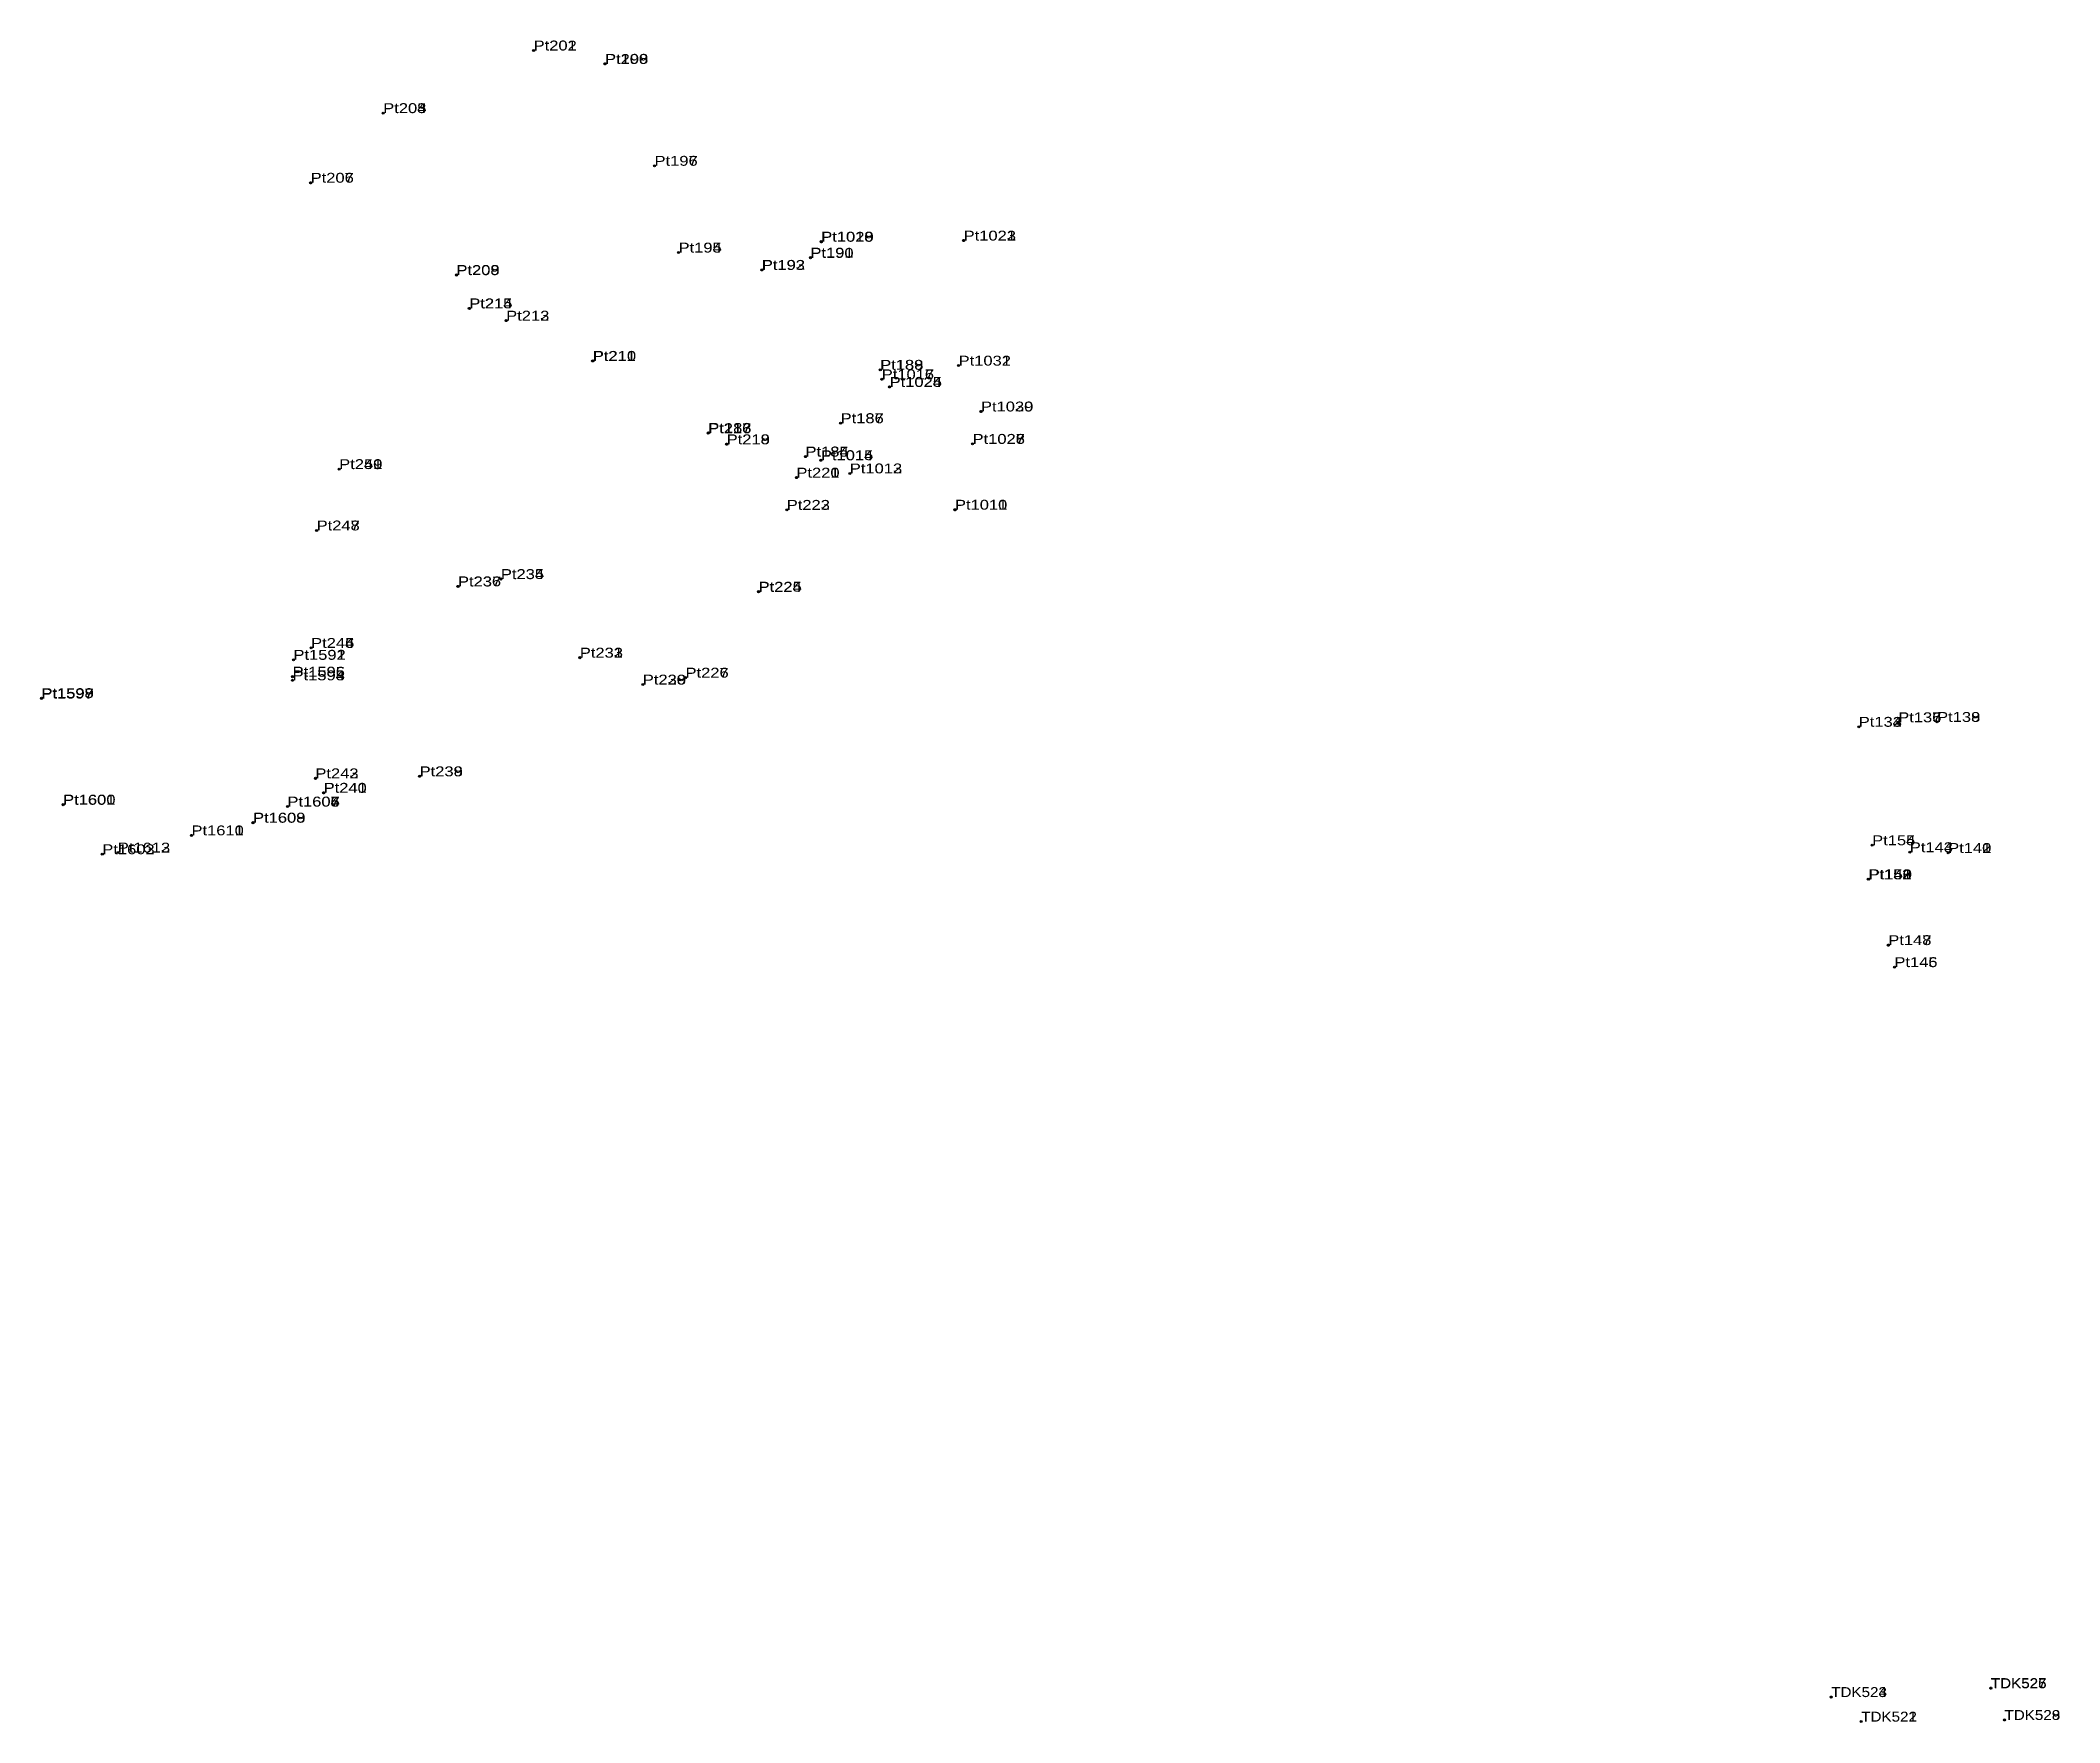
# Model space of a CAD drawing. Header units: metres. Extents: x 0 to 556047, y 0 to 1862493.
# Drawn here: x 551267.8 to 551635.9, y 1839421.6 to 1839728.3 of the extents above; entities that cross this region are included whole.
import ezdxf

# ---------------------------------------------------------------- set-up
doc = ezdxf.new("R2010")
doc.units = ezdxf.units.M
doc.header["$LTSCALE"] = 0.72
doc.header["$PDMODE"] = 32
doc.header["$PDSIZE"] = 0.36
doc.layers.add('12', color=7, linetype='Continuous')
doc.layers.add('7', color=7, linetype='Continuous')

msp = doc.modelspace()

# ---------------------------------------------------------------- texts
at = {"layer": '12'}
for s, width, p in [('Pt201', 1.25, (551357.7, 1839726.48)), ('Pt202', 1.25, (551357.71, 1839726.46)), ('Pt199', 1.25, (551370.71, 1839724.01)), ('Pt200', 1.25, (551370.72, 1839724.02)), ('Pt198', 1.25, (551370.74, 1839724.04)), ('Pt203', 1.25, (551330.28, 1839715.05)), ('Pt204', 1.25, (551330.28, 1839715.05)), ('Pt205', 1.25, (551330.29, 1839715.06)), ('Pt197', 1.25, (551379.75, 1839705.45)), ('Pt196', 1.25, (551379.76, 1839705.45)), ('Pt207', 1.25, (551317.05, 1839702.36)), ('Pt206', 1.25, (551317.06, 1839702.36)), ('Pt1018', 1.25, (551410.12, 1839691.63)), ('Pt1019', 1.25, (551410.14, 1839691.6)), ('Pt1020', 1.25, (551410.16, 1839691.6)), ('Pt1022', 1.25, (551436.1, 1839691.81)), ('Pt1021', 1.25, (551436.11, 1839691.82)), ('Pt1023', 1.25, (551436.11, 1839691.81)), ('Pt195', 1.25, (551384.12, 1839689.63)), ('Pt194', 1.25, (551384.14, 1839689.62)), ('Pt191', 1.25, (551408.17, 1839688.72)), ('Pt190', 1.25, (551408.17, 1839688.66)), ('Pt208', 1.25, (551343.63, 1839685.56)), ('Pt209', 1.25, (551343.64, 1839685.51)), ('Pt193', 1.25, (551399.29, 1839686.45)), ('Pt192', 1.25, (551399.33, 1839686.48)), ('Pt215', 1.25, (551345.96, 1839679.46)), ('Pt214', 1.25, (551346, 1839679.44)), ('Pt213', 1.25, (551352.7, 1839677.22)), ('Pt212', 1.25, (551352.7, 1839677.21)), ('Pt211', 1.25, (551368.46, 1839669.86)), ('Pt210', 1.25, (551368.53, 1839669.89)), ('Pt189', 1.25, (551420.87, 1839668.26)), ('Pt188', 1.25, (551420.91, 1839668.25)), ('Pt1031', 1.25, (551435.19, 1839669.02)), ('Pt1032', 1.25, (551435.19, 1839669.02)), ('Pt1016', 1.25, (551421.17, 1839666.52)), ('Pt1017', 1.25, (551421.18, 1839666.52)), ('Pt1025', 1.25, (551422.61, 1839665.15)), ('Pt1024', 1.25, (551422.61, 1839665.12)), ('Pt187', 1.25, (551413.67, 1839658.54)), ('Pt186', 1.25, (551413.68, 1839658.51)), ('Pt1029', 1.25, (551439.26, 1839660.66)), ('Pt1030', 1.25, (551439.27, 1839660.66)), ('Pt217', 1.25, (551389.52, 1839656.7)), ('Pt216', 1.25, (551389.53, 1839656.68)), ('Pt183', 1.25, (551389.56, 1839656.76)), ('Pt218', 1.25, (551392.89, 1839654.68)), ('Pt219', 1.25, (551392.91, 1839654.67)), ('Pt1027', 1.25, (551437.73, 1839654.75)), ('Pt1026', 1.25, (551437.73, 1839654.74)), ('Pt1028', 1.25, (551437.74, 1839654.76)), ('Pt250', 1.25, (551322.26, 1839650.16)), ('Pt251', 1.25, (551322.26, 1839650.16)), ('Pt249', 1.25, (551322.26, 1839650.15)), ('Pt185', 1.25, (551407.26, 1839652.42)), ('Pt184', 1.25, (551407.28, 1839652.46)), ('Pt1014', 1.25, (551410.08, 1839651.75)), ('Pt1015', 1.25, (551410.09, 1839651.79)), ('Pt221', 1.25, (551405.61, 1839648.59)), ('Pt220', 1.25, (551405.62, 1839648.6)), ('Pt1012', 1.25, (551415.34, 1839649.37)), ('Pt1013', 1.25, (551415.36, 1839649.37)), ('Pt223', 1.25, (551403.85, 1839642.72)), ('Pt222', 1.25, (551403.86, 1839642.73)), ('Pt1010', 1.25, (551434.52, 1839642.75)), ('Pt1011', 1.25, (551434.53, 1839642.75)), ('Pt248', 1.25, (551318.14, 1839638.97)), ('Pt247', 1.25, (551318.15, 1839638.97)), ('Pt236', 1.25, (551343.91, 1839628.78)), ('Pt237', 1.25, (551343.93, 1839628.75)), ('Pt235', 1.25, (551351.74, 1839630.12)), ('Pt234', 1.25, (551351.74, 1839630.09)), ('Pt224', 1.25, (551398.71, 1839627.76)), ('Pt225', 1.25, (551398.73, 1839627.81)), ('Pt245', 1.25, (551317.14, 1839617.56)), ('Pt246', 1.25, (551317.14, 1839617.56)), ('Pt244', 1.25, (551317.14, 1839617.55)), ('Pt1592', 1.25, (551313.91, 1839615.4)), ('Pt1591', 1.25, (551313.92, 1839615.38)), ('Pt233', 1.25, (551366.13, 1839615.79)), ('Pt232', 1.25, (551366.13, 1839615.78)), ('Pt231', 1.25, (551366.13, 1839615.77)), ('Pt1594', 1.25, (551313.75, 1839611.64)), ('Pt1596', 1.25, (551313.76, 1839612.32)), ('Pt1595', 1.25, (551313.76, 1839612.3)), ('Pt1593', 1.25, (551313.76, 1839611.64)), ('Pt230', 1.25, (551377.61, 1839610.88)), ('Pt228', 1.25, (551377.62, 1839610.87)), ('Pt229', 1.25, (551377.62, 1839610.87)), ('Pt227', 1.25, (551385.39, 1839612.12)), ('Pt226', 1.25, (551385.41, 1839612.14)), ('Pt1598', 1.25, (551267.96, 1839608.41)), ('Pt1597', 1.25, (551267.96, 1839608.32)), ('Pt1599', 1.25, (551267.99, 1839608.4)), ('Pt134', 1.25, (551599.3, 1839603.18)), ('Pt132', 1.25, (551599.3, 1839603.17)), ('Pt133', 1.25, (551599.3, 1839603.17)), ('Pt136', 1.25, (551606.49, 1839604)), ('Pt137', 1.25, (551606.49, 1839603.99)), ('Pt135', 1.25, (551606.5, 1839604.01)), ('Pt139', 1.25, (551613.58, 1839604.07)), ('Pt138', 1.25, (551613.58, 1839604.06)), ('Pt243', 1.25, (551317.92, 1839593.78)), ('Pt242', 1.25, (551317.92, 1839593.77)), ('Pt240', 1.25, (551319.41, 1839591.14)), ('Pt241', 1.25, (551319.44, 1839591.15)), ('Pt239', 1.25, (551336.91, 1839594.14)), ('Pt238', 1.25, (551336.94, 1839594.15)), ('Pt1601', 1.25, (551271.91, 1839588.95)), ('Pt1600', 1.25, (551271.94, 1839589)), ('Pt1604', 1.25, (551312.81, 1839588.63)), ('Pt1605', 1.25, (551312.81, 1839588.62)), ('Pt1606', 1.25, (551312.82, 1839588.62)), ('Pt1607', 1.25, (551312.83, 1839588.64)), ('Pt1608', 1.25, (551306.54, 1839585.68)), ('Pt1609', 1.25, (551306.57, 1839585.71)), ('Pt1602', 1.25, (551279.07, 1839579.94)), ('Pt1603', 1.25, (551279.07, 1839579.94)), ('Pt1612', 1.25, (551281.89, 1839580.25)), ('Pt1613', 1.25, (551281.9, 1839580.25)), ('Pt1610', 1.25, (551295.33, 1839583.38)), ('Pt1611', 1.25, (551295.33, 1839583.38)), ('Pt154', 1.25, (551601.74, 1839581.58)), ('Pt155', 1.25, (551601.74, 1839581.58)), ('Pt143', 1.25, (551608.6, 1839580.32)), ('Pt144', 1.25, (551608.61, 1839580.31)), ('Pt142', 1.25, (551615.59, 1839580.18)), ('Pt140', 1.25, (551615.6, 1839580.18)), ('Pt141', 1.25, (551615.6, 1839580.18)), ('Pt153', 1.25, (551601.03, 1839575.38)), ('Pt152', 1.25, (551601.03, 1839575.37)), ('Pt149', 1.25, (551601.12, 1839575.37)), ('Pt150', 1.25, (551601.13, 1839575.37)), ('Pt151', 1.25, (551601.13, 1839575.37)), ('Pt148', 1.25, (551604.68, 1839563.38)), ('Pt147', 1.25, (551604.69, 1839563.38)), ('Pt146', 1.25, (551605.79, 1839559.37)), ('Pt145', 1.25, (551605.79, 1839559.36)), ('TDK523', 1.15, (551594.27, 1839426.29)), ('TDK524', 1.15, (551594.28, 1839426.3)), ('TDK527', 1.15, (551623.37, 1839427.94)), ('TDK526', 1.15, (551623.38, 1839427.94)), ('TDK525', 1.15, (551623.39, 1839427.88)), ('TDK522', 1.15, (551599.74, 1839421.81)), ('TDK521', 1.15, (551599.75, 1839421.82)), ('TDK529', 1.15, (551625.86, 1839422.11)), ('TDK528', 1.15, (551625.88, 1839422.12))]:
    msp.add_text(s, height=1.8, dxfattribs=dict(at, width=width)).set_placement(p)

# ---------------------------------------------------------------- linework, layer by layer
at = {"layer": '7'}
for p in [(551357.7, 1839726.48), (551357.71, 1839726.46), (551370.71, 1839724.01), (551370.72, 1839724.02), (551370.74, 1839724.04), (551330.28, 1839715.05), (551330.29, 1839715.06), (551379.75, 1839705.45), (551379.76, 1839705.45), (551317.05, 1839702.36), (551317.06, 1839702.36), (551384.12, 1839689.63), (551384.14, 1839689.62), (551408.17, 1839688.72), (551408.17, 1839688.66), (551410.12, 1839691.63), (551410.14, 1839691.6), (551410.16, 1839691.6), (551436.1, 1839691.81), (551436.11, 1839691.82), (551436.11, 1839691.81), (551343.63, 1839685.56), (551343.64, 1839685.51), (551399.29, 1839686.45), (551399.33, 1839686.48), (551345.96, 1839679.46), (551346, 1839679.44), (551352.7, 1839677.22), (551352.7, 1839677.21), (551368.46, 1839669.86), (551368.53, 1839669.89), (551420.87, 1839668.26), (551420.91, 1839668.25), (551421.17, 1839666.52), (551421.18, 1839666.52), (551435.19, 1839669.02), (551422.61, 1839665.15), (551422.61, 1839665.12), (551439.26, 1839660.66), (551439.27, 1839660.66), (551389.52, 1839656.7), (551389.53, 1839656.68), (551389.56, 1839656.76), (551413.67, 1839658.54), (551413.68, 1839658.51), (551392.89, 1839654.68), (551392.91, 1839654.67), (551407.26, 1839652.42), (551407.28, 1839652.46), (551410.08, 1839651.75), (551410.09, 1839651.79), (551437.73, 1839654.75), (551437.73, 1839654.74), (551437.74, 1839654.76), (551322.26, 1839650.16), (551322.26, 1839650.15), (551405.61, 1839648.59), (551405.62, 1839648.6), (551415.34, 1839649.37), (551415.36, 1839649.37), (551403.85, 1839642.72), (551403.86, 1839642.73), (551434.52, 1839642.75), (551434.53, 1839642.75), (551318.14, 1839638.97), (551318.15, 1839638.97), (551351.74, 1839630.12), (551351.74, 1839630.09), (551343.91, 1839628.78), (551343.93, 1839628.75), (551398.71, 1839627.76), (551398.73, 1839627.81), (551313.91, 1839615.4), (551313.92, 1839615.38), (551317.14, 1839617.56), (551317.14, 1839617.55), (551366.13, 1839615.79), (551366.13, 1839615.78), (551366.13, 1839615.77), (551313.75, 1839611.64), (551313.76, 1839612.32), (551313.76, 1839612.3), (551313.76, 1839611.64), (551377.61, 1839610.88), (551377.62, 1839610.87), (551385.39, 1839612.12), (551385.41, 1839612.14), (551267.96, 1839608.41), (551267.96, 1839608.32), (551267.99, 1839608.4), (551606.49, 1839604), (551606.49, 1839603.99), (551606.5, 1839604.01), (551613.58, 1839604.07), (551613.58, 1839604.06), (551599.3, 1839603.18), (551599.3, 1839603.17), (551317.92, 1839593.78), (551317.92, 1839593.77), (551336.91, 1839594.14), (551336.94, 1839594.15), (551271.91, 1839588.95), (551271.94, 1839589), (551319.41, 1839591.14), (551319.44, 1839591.15), (551306.54, 1839585.68), (551306.57, 1839585.71), (551312.81, 1839588.63), (551312.81, 1839588.62), (551312.82, 1839588.62), (551312.83, 1839588.64), (551295.33, 1839583.38), (551601.74, 1839581.58), (551279.07, 1839579.94), (551281.89, 1839580.25), (551281.9, 1839580.25), (551608.6, 1839580.32), (551608.61, 1839580.31), (551615.59, 1839580.18), (551615.6, 1839580.18), (551601.03, 1839575.38), (551601.03, 1839575.37), (551601.12, 1839575.37), (551601.13, 1839575.37), (551604.68, 1839563.38), (551604.69, 1839563.38), (551605.79, 1839559.37), (551605.79, 1839559.36), (551623.37, 1839427.94), (551623.38, 1839427.94), (551623.39, 1839427.88), (551594.27, 1839426.29), (551594.28, 1839426.3), (551599.74, 1839421.81), (551599.75, 1839421.82), (551625.86, 1839422.11), (551625.88, 1839422.12)]:
    msp.add_point(p, dxfattribs=at)

msp.set_redraw_order([(e.dxf.handle, doc.entitydb.next_handle()) for e in msp.query("TEXT MTEXT ATTDEF DIMENSION ARC_DIMENSION")])  # texts and dimensions are drawn at this point

doc.saveas('drawing.dxf')
